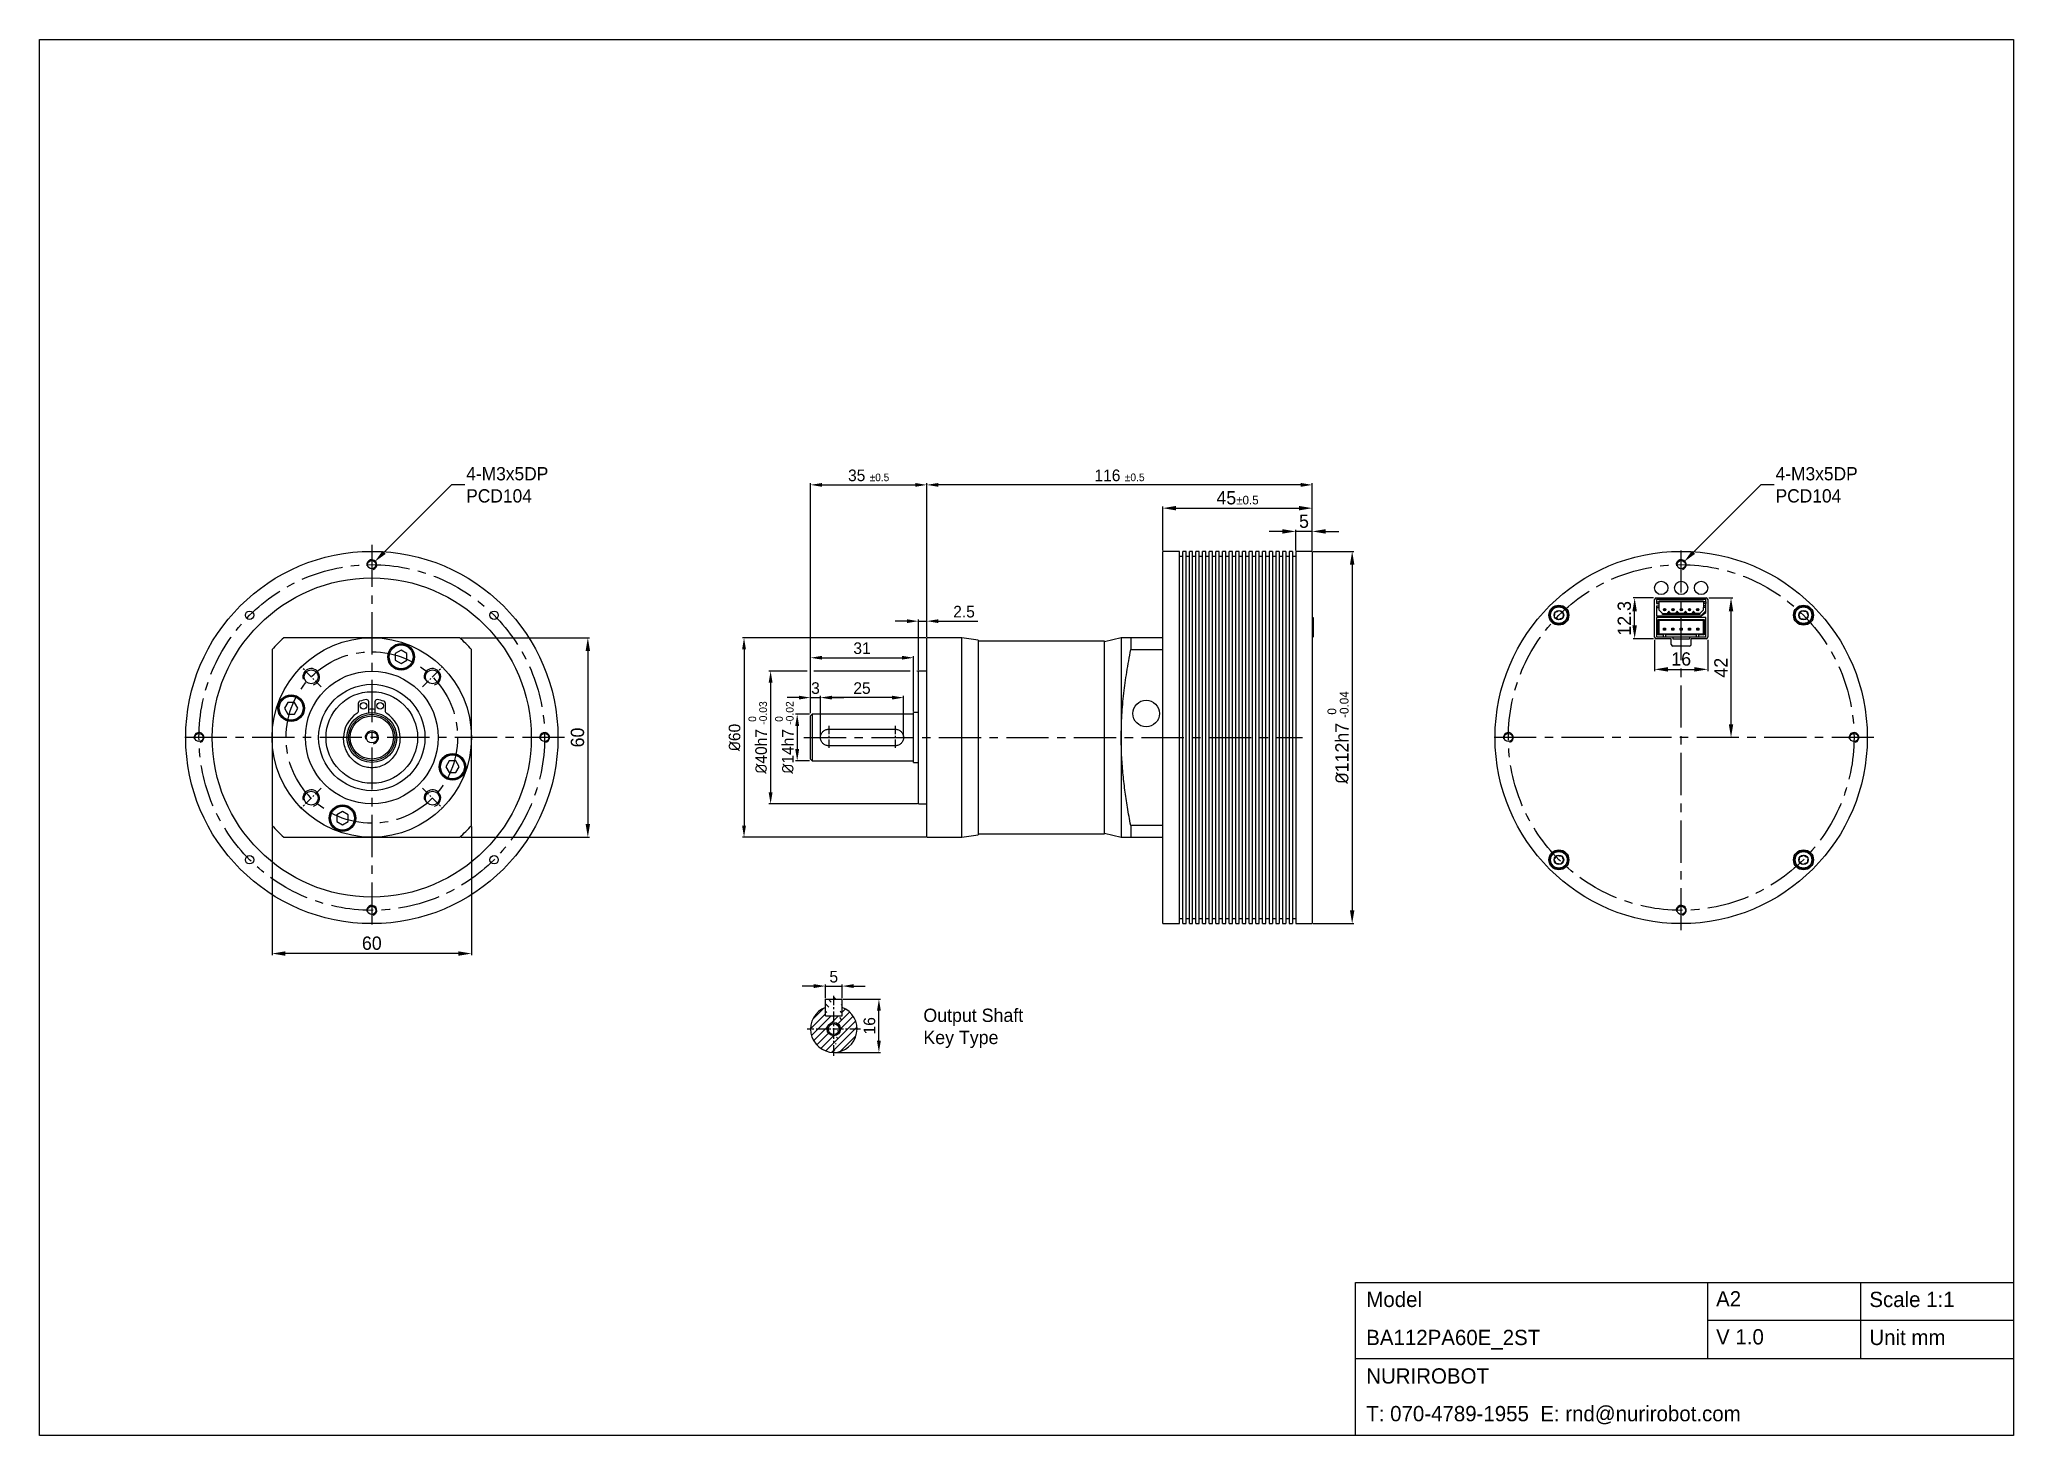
# Model space of a CAD drawing. Header units: millimetres. Extents: x 0 to 594, y 0 to 420.
import ezdxf

# ---------------------------------------------------------------- set-up
doc = ezdxf.new("R2010")
doc.units = ezdxf.units.MM
doc.header["$PDSIZE"] = -1
doc.linetypes.add('CENTERX2', pattern=[20.32, 12.7, -2.54, 2.54, -2.54])
doc.layers.add('외형선', color=7, linetype='Continuous', lineweight=25)
for name, color, linetype in [('중심선', 1, 'CENTERX2'), ('치수', 4, 'Continuous'), ('치수선', 3, 'Continuous')]:
    doc.layers.add(name, color=color, linetype=linetype)
doc.styles.add('누리로봇 문자스타일_20230829', font='GOTHIC.TTF')
doc.dimstyles.new('A2기본 치수스타일', dxfattribs={"dimtxt": 4, "dimasz": 4, "dimexe": 0.5, "dimexo": 0.3, "dimgap": 1, "dimtad": 1, "dimtoh": 1, "dimdec": 1, "dimzin": 12, "dimdsep": 46, "dimtxsty": '누리로봇 문자스타일_20230829', "dimcen": 0.09, "dimclrd": 3, "dimclre": 3, "dimclrt": 3, "dimadec": 0, "dimazin": 3, "dimtm": 1e-09, "dimtfac": 1, "dimtdec": 1, "dimtofl": 0, "dimtmove": 0, "dimatfit": 3, "dimfxl": 1, "dimfrac": 2, "dimarcsym": 0})
doc.dimstyles.new('A2지시선 치수스타일', dxfattribs={"dimtxt": 4, "dimasz": 4, "dimexe": 0.5, "dimexo": 0.3, "dimgap": 0.396875, "dimtad": 0, "dimtih": 1, "dimtoh": 1, "dimdec": 1, "dimzin": 12, "dimdsep": 46, "dimtxsty": '누리로봇 문자스타일_20230829', "dimcen": 0.09, "dimclrd": 3, "dimclre": 3, "dimclrt": 3, "dimadec": 0, "dimazin": 3, "dimtm": 1e-09, "dimtfac": 1, "dimtdec": 1, "dimtofl": 0, "dimtmove": 0, "dimatfit": 3, "dimfxl": 1, "dimfrac": 2, "dimarcsym": 0})
doc.dimstyles.new('A3기본 치수스타일', dxfattribs={"dimtxt": 4, "dimasz": 4, "dimexe": 0.5, "dimexo": 0.3, "dimgap": 1, "dimtad": 1, "dimtoh": 1, "dimdec": 1, "dimzin": 12, "dimdsep": 46, "dimtxsty": '누리로봇 문자스타일_20230829', "dimcen": 0.09, "dimclrd": 3, "dimclre": 3, "dimclrt": 3, "dimadec": 0, "dimazin": 3, "dimtm": 1e-09, "dimtfac": 1, "dimtdec": 1, "dimtofl": 0, "dimtmove": 0, "dimatfit": 3, "dimfxl": 1, "dimfrac": 2, "dimarcsym": 0})
doc.dimstyles.new('A3치수선 초과 치수스타일', dxfattribs={"dimtxt": 4, "dimasz": 4, "dimexe": 0.5, "dimexo": 0.3, "dimgap": 1, "dimtad": 1, "dimdec": 1, "dimzin": 12, "dimdsep": 46, "dimtxsty": '누리로봇 문자스타일_20230829', "dimcen": 0.09, "dimclrd": 3, "dimclre": 3, "dimclrt": 3, "dimadec": 0, "dimazin": 3, "dimtm": 1e-09, "dimtfac": 1, "dimtdec": 1, "dimtofl": 0, "dimtmove": 0, "dimatfit": 3, "dimfxl": 1, "dimfrac": 2, "dimarcsym": 0})

msp = doc.modelspace()

# ---------------------------------------------------------------- texts
at = {"color": 3, "ltscale": 0.5, "insert": (265.97, 122.49), "char_height": 4, "attachment_point": 4, "style": '누리로봇 문자스타일_20230829'}
msp.add_mtext_dynamic_manual_height_columns('Output Shaft\\PKey Type', width=96.9919, gutter_width=7.94, heights=[21.82], dxfattribs=at)
at = {"lineweight": -3, "attachment_point": 1, "style": '누리로봇 문자스타일_20230829'}
for s, insert, char_height, width in [('Model', (399.25, 43.26), 4.603, 15.1906), ('A2', (504.5, 43.42), 4.603, 36.7069), ('{\\fCentury Gothic|b0|i0|c0|p34;Scale 1:1}', (550.62, 43.25), 4.6032, 75.5303), ('BA112PA60E_2ST', (399.23, 31.8), 4.6032, 56.4459), ('V 1.0', (504.5, 31.99), 4.603, 36.7069), ('Unit mm', (550.62, 31.82), 4.603, 75.5303), ('NURIROBOT', (399.23, 20.22), 4.603, 57.1107), ('T: 070-4789-1955  E: rnd@nurirobot.com', (399.24, 8.89), 4.6032, 180.3472)]:
    msp.add_mtext(s, dxfattribs=dict(at, insert=insert, char_height=char_height, width=width))

# ---------------------------------------------------------------- blocks, each defined once
blk = doc.blocks.new('*U27')
at = {"layer": '중심선', "ltscale": 0.2}
blk.add_line((-2.97, -2.97), (2.97, 2.97), dxfattribs=at)
blk = doc.blocks.new('*U28')
at = {"color": 0, "linetype": 'ByBlock', "lineweight": -2}
for p, rotation in [((91.31, 234.98), 90.00000000000001), ((91.31, 198.49), 180), ((127.79, 198.49), 270.0000000000001)]:
    blk.add_blockref('*U27', p, dxfattribs=dict(at, rotation=rotation))
blk.add_blockref('*U27', (127.79, 234.98), dxfattribs=at)
blk = doc.blocks.new('*D29')
at = {"layer": 'Defpoints', "color": 0}
for p in [(70, 183.54), (130, 183.54), (70, 145)]:
    blk.add_point(p, dxfattribs=at)
at = {"layer": '치수', "color": 3, "lineweight": -2}
for p, q in [((70, 183.24), (70, 144.5)), ((130, 183.24), (130, 144.5)), ((126, 145), (74, 145))]:
    blk.add_line(p, q, dxfattribs=at)
at = {"layer": '치수', "color": 3}
for points in [[(74, 145.67), (74, 144.33), (70, 145)], [(126, 145.67), (126, 144.33), (130, 145)]]:
    blk.add_solid(points, dxfattribs=at)
at = {"layer": '치수', "color": 3, "insert": (100, 148.1), "char_height": 4, "attachment_point": 5, "style": '누리로봇 문자스타일_20230829'}
blk.add_mtext('60', dxfattribs=at)
blk = doc.blocks.new('*D30')
at = {"layer": 'Defpoints', "color": 0}
for p in [(126.46, 240), (126.46, 180), (165, 180)]:
    blk.add_point(p, dxfattribs=at)
at = {"layer": '치수', "color": 3, "lineweight": -2}
for p, q in [((126.76, 240), (165.5, 240)), ((165, 236), (165, 184)), ((126.76, 180), (165.5, 180))]:
    blk.add_line(p, q, dxfattribs=at)
at = {"layer": '치수', "color": 3}
for points in [[(164.33, 236), (165.67, 236), (165, 240)], [(164.33, 184), (165.67, 184), (165, 180)]]:
    blk.add_solid(points, dxfattribs=at)
at = {"layer": '치수', "color": 3, "insert": (161.9, 210), "char_height": 4, "attachment_point": 5, "rotation": 90, "style": '누리로봇 문자스타일_20230829'}
blk.add_mtext('60', dxfattribs=at)
blk = doc.blocks.new('*D31')
at = {"color": 3, "lineweight": -2}
for p, q in [((124, 286), (103.71, 265.71)), ((128, 286), (124, 286)), ((99.91, 262), (100.09, 262)), ((100, 261.91), (100, 262.09))]:
    blk.add_line(p, q, dxfattribs=at)
at = {"color": 3}
blk.add_solid([(103.24, 266.18), (104.18, 265.24), (100.88, 262.88)], dxfattribs=at)
at = {"layer": 'Defpoints', "color": 0}
for p in [(100.88, 262.88), (99.12, 261.12)]:
    blk.add_point(p, dxfattribs=at)
at = {"color": 3, "insert": (128.4, 286), "char_height": 4, "attachment_point": 4, "style": '누리로봇 문자스타일_20230829'}
blk.add_mtext('{\\fPMingLiU|b0|i0|c129|p0;4-M3x5DP\\PPCD104}', dxfattribs=at)
blk = doc.blocks.new('*D32')
at = {"layer": 'Defpoints', "color": 0}
for p in [(502, 252), (509, 252), (511.18, 210)]:
    blk.add_point(p, dxfattribs=at)
at = {"layer": '치수', "color": 3, "lineweight": -2}
for p, q in [((502.3, 252), (509.5, 252)), ((509, 214), (509, 248)), ((510.88, 210), (508.5, 210))]:
    blk.add_line(p, q, dxfattribs=at)
at = {"layer": '치수', "color": 3}
for points in [[(508.33, 248), (509.67, 248), (509, 252)], [(508.33, 214), (509.67, 214), (509, 210)]]:
    blk.add_solid(points, dxfattribs=at)
at = {"layer": '치수', "color": 3, "insert": (505.95, 231), "char_height": 4, "attachment_point": 5, "rotation": 90, "style": '누리로봇 문자스타일_20230829'}
blk.add_mtext('42', dxfattribs=at)
blk = doc.blocks.new('*D33')
at = {"layer": 'Defpoints', "color": 0}
for p in [(486, 239.7), (502, 239.7), (502, 230.5)]:
    blk.add_point(p, dxfattribs=at)
at = {"layer": '치수', "color": 3, "lineweight": -2}
for p, q in [((486, 239.4), (486, 230)), ((502, 239.4), (502, 230)), ((490, 230.5), (498, 230.5))]:
    blk.add_line(p, q, dxfattribs=at)
at = {"layer": '치수', "color": 3}
for points in [[(490, 231.17), (490, 229.83), (486, 230.5)], [(498, 231.17), (498, 229.83), (502, 230.5)]]:
    blk.add_solid(points, dxfattribs=at)
at = {"layer": '치수', "color": 3, "insert": (494, 233.6), "char_height": 4, "attachment_point": 5, "style": '누리로봇 문자스타일_20230829'}
blk.add_mtext('16', dxfattribs=at)
blk = doc.blocks.new('*D34')
at = {"layer": 'Defpoints', "color": 0}
for p in [(480, 252), (485.98, 252), (486, 239.7)]:
    blk.add_point(p, dxfattribs=at)
at = {"layer": '치수', "color": 3, "lineweight": -2}
for p, q in [((485.68, 252), (479.5, 252)), ((480, 243.7), (480, 248)), ((485.7, 239.7), (479.5, 239.7))]:
    blk.add_line(p, q, dxfattribs=at)
at = {"layer": '치수', "color": 3}
for points in [[(479.33, 248), (480.67, 248), (480, 252)], [(479.33, 243.7), (480.67, 243.7), (480, 239.7)]]:
    blk.add_solid(points, dxfattribs=at)
at = {"layer": '치수', "color": 3, "insert": (476.9, 245.85), "char_height": 4, "attachment_point": 5, "rotation": 90, "style": '누리로봇 문자스타일_20230829'}
blk.add_mtext('12.3', dxfattribs=at)
blk = doc.blocks.new('*D35')
at = {"color": 3, "lineweight": -2}
for p, q in [((518, 286), (497.71, 265.71)), ((522, 286), (518, 286)), ((493.91, 262), (494.09, 262)), ((494, 261.91), (494, 262.09))]:
    blk.add_line(p, q, dxfattribs=at)
at = {"color": 3}
blk.add_solid([(497.24, 266.18), (498.18, 265.24), (494.88, 262.88)], dxfattribs=at)
at = {"layer": 'Defpoints', "color": 0}
for p in [(494.88, 262.88), (493.12, 261.12)]:
    blk.add_point(p, dxfattribs=at)
at = {"color": 3, "insert": (522.4, 286), "char_height": 4, "attachment_point": 4, "style": '누리로봇 문자스타일_20230829'}
blk.add_mtext('{\\fPMingLiU|b0|i0|c129|p0;4-M3x5DP\\PPCD104}', dxfattribs=at)
blk = doc.blocks.new('*D36')
at = {"layer": 'Defpoints', "color": 0}
for p in [(267, 286), (383, 266), (267, 240)]:
    blk.add_point(p, dxfattribs=at)
at = {"layer": '치수', "color": 3, "lineweight": -2}
for p, q in [((267, 240.3), (267, 286.5)), ((379.5, 286), (270.5, 286)), ((383, 266.3), (383, 286.5))]:
    blk.add_line(p, q, dxfattribs=at)
at = {"layer": '치수', "color": 3}
for points in [[(270.5, 286.58), (270.5, 285.42), (267, 286)], [(379.5, 286.58), (379.5, 285.42), (383, 286)]]:
    blk.add_solid(points, dxfattribs=at)
at = {"layer": '치수', "color": 3, "insert": (325, 288.84), "char_height": 3.5, "attachment_point": 5, "style": '누리로봇 문자스타일_20230829'}
blk.add_mtext('116 {\\H0.66x;%%P0.5}', dxfattribs=at)
blk = doc.blocks.new('*D37')
at = {"layer": 'Defpoints', "color": 0}
for p in [(383, 279), (338, 266), (383, 266)]:
    blk.add_point(p, dxfattribs=at)
at = {"layer": '치수', "color": 3, "lineweight": -2}
for p, q in [((338, 266.3), (338, 279.5)), ((383, 266.3), (383, 279.5)), ((342, 279), (379, 279))]:
    blk.add_line(p, q, dxfattribs=at)
at = {"layer": '치수', "color": 3}
for points in [[(342, 279.67), (342, 278.33), (338, 279)], [(379, 279.67), (379, 278.33), (383, 279)]]:
    blk.add_solid(points, dxfattribs=at)
at = {"layer": '치수', "color": 3, "insert": (360.5, 282.1), "char_height": 4, "attachment_point": 5, "style": '누리로봇 문자스타일_20230829'}
blk.add_mtext('45{\\H0.65x;%%P0.5}', dxfattribs=at)
blk = doc.blocks.new('*D38')
at = {"layer": 'Defpoints', "color": 0}
for p in [(378, 272), (378, 266), (383, 266)]:
    blk.add_point(p, dxfattribs=at)
at = {"layer": '치수', "color": 3, "lineweight": -2}
for p, q in [((374, 272), (370, 272)), ((378, 266.3), (378, 272.5)), ((383, 272), (378, 272)), ((383, 266.3), (383, 272.5)), ((387, 272), (391, 272))]:
    blk.add_line(p, q, dxfattribs=at)
at = {"layer": '치수', "color": 3}
for points in [[(374, 272.67), (374, 271.33), (378, 272)], [(387, 272.67), (387, 271.33), (383, 272)]]:
    blk.add_solid(points, dxfattribs=at)
at = {"layer": '치수', "color": 3, "insert": (380.5, 275.05), "char_height": 4, "attachment_point": 5, "style": '누리로봇 문자스타일_20230829'}
blk.add_mtext('5', dxfattribs=at)
blk = doc.blocks.new('*D39')
at = {"color": 3, "lineweight": -2}
for p, q in [((383.3, 266), (395.5, 266)), ((395, 262), (395, 158)), ((383.3, 154), (395.5, 154))]:
    blk.add_line(p, q, dxfattribs=at)
at = {"color": 3}
for points in [[(394.33, 262), (395.67, 262), (395, 266)], [(394.33, 158), (395.67, 158), (395, 154)]]:
    blk.add_solid(points, dxfattribs=at)
at = {"layer": 'Defpoints', "color": 0}
for p in [(383, 266), (383, 154), (395, 154)]:
    blk.add_point(p, dxfattribs=at)
at = {"color": 3, "insert": (390.74, 210), "char_height": 4, "attachment_point": 5, "rotation": 90, "style": '누리로봇 문자스타일_20230829'}
blk.add_mtext('{\\fISOCPEUR|b0|i0|c0|p34;%%C}112h7 {\\H0.66x;\\S 0^ -0.04;}', dxfattribs=at)
blk = doc.blocks.new('*D52')
at = {"layer": 'Defpoints', "color": 0}
for p in [(267, 286), (267, 240), (232, 217)]:
    blk.add_point(p, dxfattribs=at)
at = {"layer": '치수', "color": 3, "lineweight": -2}
for p, q in [((232, 217.3), (232, 286.5)), ((235.5, 286), (263.5, 286)), ((267, 240.3), (267, 286.5))]:
    blk.add_line(p, q, dxfattribs=at)
at = {"layer": '치수', "color": 3}
for points in [[(235.5, 286.58), (235.5, 285.42), (232, 286)], [(263.5, 286.58), (263.5, 285.42), (267, 286)]]:
    blk.add_solid(points, dxfattribs=at)
at = {"layer": '치수', "color": 3, "insert": (249.5, 288.84), "char_height": 3.5, "attachment_point": 5, "style": '누리로봇 문자스타일_20230829'}
blk.add_mtext('35 {\\H0.65x;%%P0.5}', dxfattribs=at)
blk = doc.blocks.new('*D48')
at = {"layer": 'Defpoints', "color": 0}
for p in [(236.5, 131.27), (241.5, 135.21), (241.5, 131.27)]:
    blk.add_point(p, dxfattribs=at)
at = {"layer": '치수선', "color": 3, "lineweight": -2}
for p, q in [((233, 135.21), (229.5, 135.21)), ((236.5, 131.57), (236.5, 135.71)), ((236.5, 135.21), (241.5, 135.21)), ((241.5, 131.57), (241.5, 135.71)), ((245, 135.21), (248.5, 135.21))]:
    blk.add_line(p, q, dxfattribs=at)
at = {"layer": '치수선', "color": 3}
for points in [[(233, 135.8), (233, 134.63), (236.5, 135.21)], [(245, 135.8), (245, 134.63), (241.5, 135.21)]]:
    blk.add_solid(points, dxfattribs=at)
at = {"layer": '치수선', "color": 3, "insert": (239, 138.01), "char_height": 3.5, "attachment_point": 5, "style": '누리로봇 문자스타일_20230829'}
blk.add_mtext('5', dxfattribs=at)
blk = doc.blocks.new('*D49')
at = {"layer": 'Defpoints', "color": 0}
for p in [(241.5, 131.27), (252.59, 131.27), (239, 115.27)]:
    blk.add_point(p, dxfattribs=at)
at = {"layer": '치수선', "color": 3, "lineweight": -2}
for p, q in [((241.8, 131.27), (253.09, 131.27)), ((252.59, 118.77), (252.59, 127.77)), ((239.3, 115.27), (253.09, 115.27))]:
    blk.add_line(p, q, dxfattribs=at)
at = {"layer": '치수선', "color": 3}
for points in [[(252, 127.77), (253.17, 127.77), (252.59, 131.27)], [(252, 118.77), (253.17, 118.77), (252.59, 115.27)]]:
    blk.add_solid(points, dxfattribs=at)
at = {"layer": '치수선', "color": 3, "insert": (249.75, 123.27), "char_height": 3.5, "attachment_point": 5, "rotation": 90, "style": '누리로봇 문자스타일_20230829'}
blk.add_mtext('16', dxfattribs=at)
blk = doc.blocks.new('*D53')
at = {"layer": 'Defpoints', "color": 0}
for p in [(232, 217), (228, 203), (232, 203)]:
    blk.add_point(p, dxfattribs=at)
at = {"layer": '치수선', "color": 3, "lineweight": -2}
for p, q in [((231.7, 217), (227.5, 217)), ((228, 213.5), (228, 206.5)), ((231.7, 203), (227.5, 203))]:
    blk.add_line(p, q, dxfattribs=at)
at = {"layer": '치수선', "color": 3}
for points in [[(227.42, 213.5), (228.58, 213.5), (228, 217)], [(227.42, 206.5), (228.58, 206.5), (228, 203)]]:
    blk.add_solid(points, dxfattribs=at)
at = {"layer": '치수선', "color": 3, "insert": (224.14, 210), "char_height": 3.5, "attachment_point": 5, "rotation": 90, "style": '누리로봇 문자스타일_20230829'}
blk.add_mtext('{\\fISOCPEUR|b0|i0|c0|p34;%%C}14h7 {\\H0.66x;\\S 0^ -0.02;}', dxfattribs=at)
blk = doc.blocks.new('*D54')
at = {"layer": 'Defpoints', "color": 0}
for p in [(264.5, 230), (220, 190), (264.5, 190)]:
    blk.add_point(p, dxfattribs=at)
at = {"layer": '치수선', "color": 3, "lineweight": -2}
for p, q in [((231, 230), (219.5, 230)), ((220, 226.5), (220, 193.5)), ((262, 230), (233, 230)), ((264.2, 230), (264, 230)), ((264.2, 190), (219.5, 190))]:
    blk.add_line(p, q, dxfattribs=at)
at = {"layer": '치수선', "color": 3}
for points in [[(219.42, 226.5), (220.58, 226.5), (220, 230)], [(219.42, 193.5), (220.58, 193.5), (220, 190)]]:
    blk.add_solid(points, dxfattribs=at)
at = {"layer": '치수선', "color": 3, "insert": (216.14, 210), "char_height": 3.5, "attachment_point": 5, "rotation": 90, "style": '누리로봇 문자스타일_20230829'}
blk.add_mtext('{\\fISOCPEUR|b0|i0|c0|p34;%%C}40h7 {\\H0.66x;\\S 0^ -0.03;}', dxfattribs=at)
blk = doc.blocks.new('*D55')
at = {"layer": 'Defpoints', "color": 0}
for p in [(267, 240), (212, 180), (267, 180)]:
    blk.add_point(p, dxfattribs=at)
at = {"layer": '치수선', "color": 3, "lineweight": -2}
for p, q in [((266.7, 240), (211.5, 240)), ((212, 236.5), (212, 183.5)), ((266.7, 180), (211.5, 180))]:
    blk.add_line(p, q, dxfattribs=at)
at = {"layer": '치수선', "color": 3}
for points in [[(211.42, 236.5), (212.58, 236.5), (212, 240)], [(211.42, 183.5), (212.58, 183.5), (212, 180)]]:
    blk.add_solid(points, dxfattribs=at)
at = {"layer": '치수선', "color": 3, "insert": (209.16, 210), "char_height": 3.5, "attachment_point": 5, "rotation": 90, "style": '누리로봇 문자스타일_20230829'}
blk.add_mtext('{\\fISOCPEUR|b0|i0|c0|p34;%%C}60', dxfattribs=at)
blk = doc.blocks.new('*D50')
at = {"layer": 'Defpoints', "color": 0}
for p in [(235, 222), (235, 210), (260, 210)]:
    blk.add_point(p, dxfattribs=at)
at = {"layer": '치수', "color": 3, "lineweight": -2}
for p, q in [((235, 210.3), (235, 222.5)), ((256.5, 222), (238.5, 222)), ((260, 210.3), (260, 222.5))]:
    blk.add_line(p, q, dxfattribs=at)
at = {"layer": '치수', "color": 3}
for points in [[(238.5, 222.58), (238.5, 221.42), (235, 222)], [(256.5, 222.58), (256.5, 221.42), (260, 222)]]:
    blk.add_solid(points, dxfattribs=at)
at = {"layer": '치수', "color": 3, "insert": (247.5, 224.84), "char_height": 3.5, "attachment_point": 5, "style": '누리로봇 문자스타일_20230829'}
blk.add_mtext('25', dxfattribs=at)
blk = doc.blocks.new('*D56')
at = {"layer": 'Defpoints', "color": 0}
for p in [(263, 234), (232, 217), (263, 217.5)]:
    blk.add_point(p, dxfattribs=at)
at = {"layer": '치수', "color": 3, "lineweight": -2}
for p, q in [((232, 217.3), (232, 234.5)), ((235.5, 234), (259.5, 234)), ((263, 217.8), (263, 234.5))]:
    blk.add_line(p, q, dxfattribs=at)
at = {"layer": '치수', "color": 3}
for points in [[(235.5, 234.58), (235.5, 233.42), (232, 234)], [(259.5, 234.58), (259.5, 233.42), (263, 234)]]:
    blk.add_solid(points, dxfattribs=at)
at = {"layer": '치수', "color": 3, "insert": (247.5, 236.84), "char_height": 3.5, "attachment_point": 5, "style": '누리로봇 문자스타일_20230829'}
blk.add_mtext('31', dxfattribs=at)
blk = doc.blocks.new('*D51')
at = {"layer": 'Defpoints', "color": 0}
for p in [(235, 222), (232, 217), (235, 210)]:
    blk.add_point(p, dxfattribs=at)
at = {"layer": '치수', "color": 3, "lineweight": -2}
for p, q in [((228.5, 222), (225, 222)), ((232, 217.3), (232, 222.5)), ((232, 222), (235, 222)), ((235, 210.3), (235, 222.5)), ((238.5, 222), (242, 222))]:
    blk.add_line(p, q, dxfattribs=at)
at = {"layer": '치수', "color": 3}
for points in [[(228.5, 222.58), (228.5, 221.42), (232, 222)], [(238.5, 222.58), (238.5, 221.42), (235, 222)]]:
    blk.add_solid(points, dxfattribs=at)
at = {"layer": '치수', "color": 3, "insert": (233.5, 224.84), "char_height": 3.5, "attachment_point": 5, "style": '누리로봇 문자스타일_20230829'}
blk.add_mtext('3', dxfattribs=at)
blk = doc.blocks.new('*D58')
at = {"layer": 'Defpoints', "color": 0}
for p in [(267, 245), (267, 240), (264.5, 230)]:
    blk.add_point(p, dxfattribs=at)
at = {"layer": '치수', "color": 3, "lineweight": -2}
for p, q in [((261, 245), (257.5, 245)), ((264.5, 230.3), (264.5, 245.5)), ((264.5, 245), (267, 245)), ((267, 240.3), (267, 245.5)), ((270.5, 245), (282.39, 245))]:
    blk.add_line(p, q, dxfattribs=at)
at = {"layer": '치수', "color": 3}
for points in [[(261, 245.58), (261, 244.42), (264.5, 245)], [(270.5, 245.58), (270.5, 244.42), (267, 245)]]:
    blk.add_solid(points, dxfattribs=at)
at = {"layer": '치수', "color": 3, "insert": (278.2, 247.84), "char_height": 3.5, "attachment_point": 5, "style": '누리로봇 문자스타일_20230829'}
blk.add_mtext('2.5', dxfattribs=at)

# ---------------------------------------------------------------- dimensions: what is measured, and where the dimension line sits
for p1, p2, picture, middle in [((99.12, 261.12), (100.88, 262.88), '*D31', (143.83, 286)), ((493.12, 261.12), (494.88, 262.88), '*D35', (537.83, 286))]:
    dim = msp.add_diameter_dim_2p(p1=p1, p2=p2, text='{\\fPMingLiU|b0|i0|c129|p0;4-M3x5DP\\PPCD104}', dimstyle='A2지시선 치수스타일')
    dim.commit()
    dim.dimension.update_dxf_attribs({"geometry": picture, "text_midpoint": middle, "dimtype": 163})
dim = msp.add_linear_dim(base=(395, 154), p1=(383, 266), p2=(383, 154), angle=90, text='{\\fISOCPEUR|b0|i0|c0|p34;%%C}<>h7 {\\H0.66x;\\S 0^ -0.04;}', dimstyle='A2기본 치수스타일')
dim.commit()
dim.dimension.update_dxf_attribs({"geometry": '*D39', "text_midpoint": (395, 210), "dimtype": 160})
at = {"layer": '치수'}
for p1, text, dimstyle, picture, middle in [((232, 217), '<> {\\H0.65x;%%P0.5}', 'A3기본 치수스타일', '*D52', (249.5, 288.84)), ((383, 266), '<> {\\H0.66x;%%P0.5}', 'A2기본 치수스타일', '*D36', (325, 288.84))]:
    dim = msp.add_linear_dim(base=(267, 286), p1=p1, p2=(267, 240), text=text, dimstyle=dimstyle, override={"dimtxt": 3.5, "dimasz": 3.5}, dxfattribs=at)
    dim.commit()
    dim.dimension.update_dxf_attribs({"geometry": picture, "text_midpoint": middle})
at = {"layer": '치수', "color": 3}
dim = msp.add_linear_dim(base=(383, 279), p1=(338, 266), p2=(383, 266), text='<>{\\H0.65x;%%P0.5}', dimstyle='A2기본 치수스타일', override={"dimtofl": 1}, dxfattribs=at)
dim.commit()
dim.dimension.update_dxf_attribs({"geometry": '*D37', "text_midpoint": (360.5, 282.1)})
dim = msp.add_linear_dim(base=(378, 272), p1=(383, 266), p2=(378, 266), dimstyle='A2기본 치수스타일', override={"dimtofl": 1}, dxfattribs=at)
dim.commit()
dim.dimension.update_dxf_attribs({"geometry": '*D38', "text_midpoint": (380.5, 275.05)})
at = {"layer": '치수'}
for base, p1, p2, override, picture, middle in [((267, 245), (264.5, 230), (267, 240), {"dimtxt": 3.5, "dimasz": 3.5, "dimtofl": 1}, '*D58', (278.2, 247.84)), ((263, 234), (232, 217), (263, 217.5), {"dimtxt": 3.5, "dimasz": 3.5}, '*D56', (247.5, 236.84)), ((235, 222), (260, 210), (235, 210), {"dimtxt": 3.5, "dimasz": 3.5, "dimtofl": 1}, '*D50', (247.5, 224.84))]:
    dim = msp.add_linear_dim(base=base, p1=p1, p2=p2, dimstyle='A3기본 치수스타일', override=override, dxfattribs=at)
    dim.commit()
    dim.dimension.update_dxf_attribs({"geometry": picture, "text_midpoint": middle})
at = {"layer": '치수', "color": 3}
for base, p1, p2, picture, middle in [((480, 252), (486, 239.7), (485.98, 252), '*D34', (476.9, 245.85)), ((509, 252), (511.18, 210), (502, 252), '*D32', (505.95, 231))]:
    dim = msp.add_linear_dim(base=base, p1=p1, p2=p2, angle=90, dimstyle='A2기본 치수스타일', dxfattribs=at)
    dim.commit()
    dim.dimension.update_dxf_attribs({"geometry": picture, "text_midpoint": middle})
at = {"layer": '치수'}
dim = msp.add_linear_dim(base=(165, 180), p1=(126.46, 240), p2=(126.46, 180), angle=90, dimstyle='A2기본 치수스타일', override={"dimtxt": 4, "dimasz": 4}, dxfattribs=at)
dim.commit()
dim.dimension.update_dxf_attribs({"geometry": '*D30', "text_midpoint": (165, 210), "dimtype": 160})
at = {"layer": '치수', "color": 3}
dim = msp.add_linear_dim(base=(502, 230.5), p1=(486, 239.7), p2=(502, 239.7), dimstyle='A2기본 치수스타일', dxfattribs=at)
dim.commit()
dim.dimension.update_dxf_attribs({"geometry": '*D33', "text_midpoint": (494, 230.5), "dimtype": 160})
at = {"layer": '치수'}
for base, p1, p2, dimstyle, override, picture, middle in [((235, 222), (232, 217), (235, 210), 'A3기본 치수스타일', {"dimtxt": 3.5, "dimasz": 3.5, "dimtofl": 1}, '*D51', (233.5, 222)), ((70, 145), (130, 183.54), (70, 183.54), 'A2기본 치수스타일', {"dimtxt": 4, "dimasz": 4}, '*D29', (100, 145))]:
    dim = msp.add_linear_dim(base=base, p1=p1, p2=p2, dimstyle=dimstyle, override=override, dxfattribs=at)
    dim.commit()
    dim.dimension.update_dxf_attribs({"geometry": picture, "text_midpoint": middle, "dimtype": 160})
at = {"layer": '치수선'}
for base, p1, p2, text, picture, middle in [((212, 180), (267, 240), (267, 180), '{\\fISOCPEUR|b0|i0|c0|p34;%%C}<>', '*D55', (209.16, 210)), ((220, 190), (264.5, 230), (264.5, 190), '{\\fISOCPEUR|b0|i0|c0|p34;%%C}<>h7 {\\H0.66x;\\S 0^ -0.03;}', '*D54', (216.14, 210))]:
    dim = msp.add_linear_dim(base=base, p1=p1, p2=p2, angle=90, text=text, dimstyle='A3기본 치수스타일', override={"dimtxt": 3.5, "dimasz": 3.5, "dimtmove": 0}, dxfattribs=at)
    dim.commit()
    dim.dimension.update_dxf_attribs({"geometry": picture, "text_midpoint": middle})
dim = msp.add_linear_dim(base=(228, 203), p1=(232, 217), p2=(232, 203), angle=90, text='{\\fISOCPEUR|b0|i0|c0|p34;%%C}<>h7 {\\H0.66x;\\S 0^ -0.02;}', dimstyle='A3치수선 초과 치수스타일', override={"dimtxt": 3.5, "dimasz": 3.5}, dxfattribs=at)
dim.commit()
dim.dimension.update_dxf_attribs({"geometry": '*D53', "text_midpoint": (228, 210), "dimtype": 160})
dim = msp.add_linear_dim(base=(241.5, 135.21), p1=(236.5, 131.27), p2=(241.5, 131.27), dimstyle='A3기본 치수스타일', override={"dimtxt": 3.5, "dimasz": 3.5, "dimtofl": 1}, dxfattribs=at)
dim.commit()
dim.dimension.update_dxf_attribs({"geometry": '*D48', "text_midpoint": (239, 138.01)})
dim = msp.add_linear_dim(base=(252.59, 131.27), p1=(239, 115.27), p2=(241.5, 131.27), angle=90, dimstyle='A3치수선 초과 치수스타일', override={"dimtxt": 3.5, "dimasz": 3.5, "dimtofl": 1}, dxfattribs=at)
dim.commit()
dim.dimension.update_dxf_attribs({"geometry": '*D49', "text_midpoint": (252.59, 123.27), "dimtype": 160})

# ---------------------------------------------------------------- hatches: boundary and pattern name
h = msp.add_hatch()
h.set_pattern_fill('ANSI31', color=256, scale=0.5, angle=90)
h.set_pattern_definition([(135, (82, 44.1771), (-1.122532, -1.122532), [])])
edge = h.paths.add_edge_path()
edge.add_line((236.5, 131.27), (241.5, 131.27))
edge.add_line((239, 114.27), (239, 132.27))
edge.add_line((236.5, 126.27), (241.5, 126.27))
edge.add_line((241.5, 126.27), (241.5, 131.27))
edge = h.paths.add_edge_path()
edge.add_line((236.5, 131.27), (241.5, 131.27))
edge.add_line((236.5, 126.27), (236.5, 131.27))
edge.add_line((236.5, 126.27), (241.5, 126.27))
edge.add_line((239, 114.27), (239, 132.27))
h = msp.add_hatch()
h.set_pattern_fill('ANSI31', color=256, scale=0.5)
h.set_pattern_definition([(45, (82, 44.1771), (-1.122532, 1.122532), [])])
h.paths.add_polyline_path([(241.5, 128.8), (241.5, 126.27), (239, 126.27), (239, 124.27, -0.414214), (241, 122.27), (246, 122.27, 0.310868)])
h.paths.add_polyline_path([(239, 126.27), (236.5, 126.27), (236.5, 128.8, 0.310868), (232, 122.27), (237, 122.27, -0.414214), (239, 124.27)])
h.paths.add_polyline_path([(239, 120.27, -0.414214), (237, 122.27), (232, 122.27, 0.414214), (239, 115.27)])
h.paths.add_polyline_path([(246, 122.27), (241, 122.27, -0.414214), (239, 120.27), (239, 115.27, 0.414214)])

# ---------------------------------------------------------------- linework, layer by layer
for p, q in [((494.12, 242.6), (493.88, 242.6)), ((236.5, 126.27), (236.5, 131.27)), ((236.5, 131.27), (241.5, 131.27)), ((241.5, 126.27), (241.5, 131.27)), ((236.5, 126.27), (241.5, 126.27))]:
    msp.add_line(p, q)
at = {"lineweight": -3}
msp.add_line((501.94, 46.03), (501.94, 23.17), dxfattribs=at)
at = {"lineweight": -3, "ltscale": 3}
for p, q in [((547.97, 46.03), (547.97, 23.17)), ((501.94, 34.68), (594, 34.68)), ((501.94, 34.68), (594, 34.68)), ((396, 23.17), (594, 23.17)), ((396, 23.17), (594, 23.17))]:
    msp.add_line(p, q, dxfattribs=at)
msp.add_lwpolyline([(0, 420), (594, 420), (594, 0), (0, 0)], close=True)
msp.add_lwpolyline([(396, 0), (396, 46.03), (594, 46.03), (594, 0)], close=True, dxfattribs=at)
msp.add_lwpolyline([(396, 0), (396, 46.03), (594, 46.03), (594, 0)], close=True, dxfattribs=at)
for centre, radius in [((81.76, 228.24), 2.1), ((118.24, 228.24), 2.1), ((81.76, 191.76), 2.1), ((118.24, 191.76), 2.1), ((239, 122.27), 2)]:
    msp.add_circle(centre, radius)
for centre, radius, start, end in [((100, 262), 1.5, 285, 195), ((494, 262), 1.5, 285, 195), ((81.76, 228.24), 2.5, 285, 195), ((118.24, 228.24), 2.5, 285, 195), ((48, 210), 1.5, 285, 195), ((100, 210), 2, 285, 195), ((152, 210), 1.5, 285, 195), ((442, 210), 1.5, 285, 195), ((546, 210), 1.5, 285, 195), ((81.76, 191.76), 2.5, 285, 195), ((118.24, 191.76), 2.5, 285, 195), ((100, 158), 1.5, 285, 195), ((494, 158), 1.5, 285, 195), ((239, 122.27), 7, 110.92483, 69.07517)]:
    msp.add_arc(centre, radius, start, end)
at = {"layer": '외형선', "linetype": 'Continuous', "lineweight": 25}
for p, q in [((343, 266), (338, 266)), ((338, 154), (338, 266)), ((343, 154), (343, 266)), ((344, 264.5), (343, 264.5)), ((345, 266), (344, 266)), ((344, 154), (344, 266)), ((345, 154), (345, 266)), ((346, 264.5), (345, 264.5)), ((347, 266), (346, 266)), ((346, 154), (346, 266)), ((347, 154), (347, 266)), ((348, 264.5), (347, 264.5)), ((349, 266), (348, 266)), ((348, 154), (348, 266)), ((349, 154), (349, 266)), ((350, 264.5), (349, 264.5)), ((351, 266), (350, 266)), ((350, 154), (350, 266)), ((351, 154), (351, 266)), ((352, 264.5), (351, 264.5)), ((353, 266), (352, 266)), ((352, 154), (352, 266)), ((353, 154), (353, 266)), ((354, 264.5), (353, 264.5)), ((355, 266), (354, 266)), ((354, 154), (354, 266)), ((355, 154), (355, 266)), ((356, 264.5), (355, 264.5)), ((357, 266), (356, 266)), ((356, 154), (356, 266)), ((357, 154), (357, 266)), ((358, 264.5), (357, 264.5)), ((359, 266), (358, 266)), ((358, 154), (358, 266)), ((359, 154), (359, 266)), ((360, 264.5), (359, 264.5)), ((361, 266), (360, 266)), ((360, 154), (360, 266)), ((361, 154), (361, 266)), ((362, 264.5), (361, 264.5)), ((363, 266), (362, 266)), ((362, 154), (362, 266)), ((363, 154), (363, 266)), ((364, 264.5), (363, 264.5)), ((365, 266), (364, 266)), ((364, 154), (364, 266)), ((365, 154), (365, 266)), ((366, 264.5), (365, 264.5)), ((367, 266), (366, 266)), ((366, 154), (366, 266)), ((367, 154), (367, 266)), ((368, 264.5), (367, 264.5)), ((369, 266), (368, 266)), ((368, 154), (368, 266)), ((369, 154), (369, 266)), ((370, 264.5), (369, 264.5)), ((371, 266), (370, 266)), ((370, 266), (370, 154)), ((371, 266), (371, 154)), ((372, 264.5), (371, 264.5)), ((373, 266), (372, 266)), ((372, 266), (372, 154)), ((373, 266), (373, 154)), ((374, 264.5), (373, 264.5)), ((375, 266), (374, 266)), ((374, 266), (374, 154)), ((375, 266), (375, 154)), ((376, 264.5), (375, 264.5)), ((377, 266), (376, 266)), ((376, 266), (376, 154)), ((377, 266), (377, 154)), ((378, 264.5), (377, 264.5)), ((383, 266), (378, 266)), ((378, 266), (378, 154)), ((383, 266), (383, 154)), ((486, 240.2), (486, 251.5)), ((486.5, 252), (501.5, 252)), ((486.55, 251.5), (486.55, 250.78)), ((501.45, 251.5), (486.55, 251.5)), ((486.55, 250.78), (487.25, 250.78)), ((486.55, 250.78), (486.55, 250.31)), ((486.55, 250.31), (487.25, 250.31)), ((486.55, 249.61), (486.55, 246.6)), ((486.55, 249.61), (487.25, 249.61)), ((500.75, 251.05), (487.25, 251.05)), ((487.25, 251.05), (487.25, 250.78)), ((500.75, 250.8), (487.25, 250.8)), ((487.25, 250.78), (487.25, 250.31)), ((487.25, 250.31), (487.25, 249.61)), ((487.25, 249.61), (487.25, 248.39)), ((500.75, 250.78), (500.75, 251.05)), ((501.45, 250.78), (500.75, 250.78)), ((500.75, 250.78), (500.75, 250.31)), ((501.45, 250.31), (500.75, 250.31)), ((500.75, 250.31), (500.75, 249.61)), ((500.75, 249.61), (500.75, 249.13)), ((501.45, 249.61), (500.75, 249.61)), ((501.4, 249.61), (501.4, 250.31)), ((501.45, 250.78), (501.45, 251.5)), ((501.45, 250.78), (501.45, 250.31)), ((501.45, 248.1), (501.45, 249.61)), ((502, 251.5), (502, 240.2)), ((383, 246.1), (383.3, 246.1)), ((383.3, 246.1), (383.3, 240.3)), ((486.55, 249.13), (487.25, 249.13)), ((486.55, 246.6), (500, 246.6)), ((486.55, 246.1), (486.55, 240.3)), ((501.45, 246.1), (486.55, 246.1)), ((487.1, 245.55), (500.9, 245.55)), ((487.1, 240.85), (487.1, 245.55)), ((487.35, 245.3), (487.1, 245.55)), ((487.25, 248.39), (488.34, 247.3)), ((487.35, 245.3), (500.65, 245.3)), ((487.35, 241.1), (487.35, 245.3)), ((488.34, 247.3), (489.75, 247.3)), ((488.34, 247.05), (488.34, 247.3)), ((499.66, 247.05), (488.34, 247.05)), ((489, 248.77), (489, 248.42)), ((490.25, 248), (489.75, 247.3)), ((494.75, 247.3), (489.75, 247.3)), ((490.75, 247.3), (490.25, 248)), ((491.5, 248.07), (491.5, 248.41)), ((492.75, 248), (492.25, 247.3)), ((493.25, 247.3), (492.75, 248)), ((495.25, 248), (494.75, 247.3)), ((495.75, 247.3), (494.75, 247.3)), ((495.75, 247.3), (495.25, 248)), ((495.75, 247.3), (497.25, 247.3)), ((497.75, 248), (497.25, 247.3)), ((499.66, 247.3), (497.25, 247.3)), ((498.25, 247.3), (497.75, 248)), ((499, 248.07), (499, 248.41)), ((499.66, 247.3), (500.75, 248.39)), ((499.66, 247.3), (499.66, 247.05)), ((499.95, 246.6), (501.45, 248.1)), ((500, 246.6), (501.4, 247.6)), ((500.65, 245.3), (500.9, 245.55)), ((500.65, 245.3), (500.65, 241.1)), ((500.75, 248.39), (500.75, 249.13)), ((501.45, 249.13), (500.75, 249.13)), ((500.9, 245.55), (500.9, 240.85)), ((501.4, 247.6), (501.4, 248.05)), ((501.45, 240.3), (501.45, 246.1)), ((277.5, 240), (267, 240)), ((267, 180), (267, 240)), ((282.5, 239.3), (277.5, 240)), ((277.5, 180), (277.5, 240)), ((282.5, 239.3), (282.5, 180.7)), ((320.5, 239), (282.5, 239)), ((325.5, 240), (320.5, 238.75)), ((320.5, 181), (320.5, 239)), ((325.5, 240), (325.5, 180)), ((328.36, 240), (328.36, 236.46)), ((338, 240), (328.36, 240)), ((383, 240.3), (383.3, 240.3)), ((383.3, 240.3), (383, 240.2)), ((491, 239.7), (486.5, 239.7)), ((486.55, 240.3), (491.5, 240.3)), ((487.35, 241.1), (487.1, 240.85)), ((488.65, 240.85), (487.1, 240.85)), ((500.65, 241.1), (487.35, 241.1)), ((488.65, 241.1), (488.65, 240.85)), ((488.65, 240.3), (488.65, 240.85)), ((488.68, 242.28), (488.68, 242.92)), ((488.68, 242.92), (488.88, 242.72)), ((488.68, 242.92), (489.32, 242.92)), ((488.88, 242.48), (488.68, 242.28)), ((489.32, 242.28), (488.68, 242.28)), ((488.88, 242.72), (488.88, 242.48)), ((489.12, 242.72), (488.88, 242.72)), ((488.88, 242.48), (489.12, 242.48)), ((489.32, 242.92), (489.12, 242.72)), ((489.12, 242.48), (489.12, 242.72)), ((489.12, 242.48), (489.32, 242.28)), ((489.32, 242.92), (489.32, 242.28)), ((489.35, 240.85), (489.35, 241.1)), ((498.65, 240.85), (489.35, 240.85)), ((489.35, 240.3), (489.35, 240.85)), ((491, 238), (491, 239.7)), ((491.18, 242.28), (491.18, 242.92)), ((491.18, 242.92), (491.38, 242.72)), ((491.18, 242.92), (491.82, 242.92)), ((491.38, 242.48), (491.18, 242.28)), ((491.82, 242.28), (491.18, 242.28)), ((491.38, 242.72), (491.38, 242.48)), ((491.62, 242.72), (491.38, 242.72)), ((491.38, 242.48), (491.62, 242.48)), ((491.5, 240.3), (496.5, 240.3)), ((491.5, 240.3), (491.5, 239.71)), ((491.5, 239.71), (496.5, 239.71)), ((491.82, 242.92), (491.62, 242.72)), ((491.62, 242.48), (491.62, 242.72)), ((491.62, 242.48), (491.82, 242.28)), ((491.82, 242.92), (491.82, 242.28)), ((493.68, 242.28), (493.68, 242.92)), ((493.68, 242.92), (493.88, 242.72)), ((493.68, 242.92), (494.32, 242.92)), ((493.88, 242.48), (493.68, 242.28)), ((494.32, 242.28), (493.68, 242.28)), ((493.88, 242.72), (493.88, 242.48)), ((494.12, 242.72), (493.88, 242.72)), ((493.88, 242.48), (494.12, 242.48)), ((494.32, 242.92), (494.12, 242.72)), ((494.12, 242.48), (494.12, 242.72)), ((494.12, 242.48), (494.32, 242.28)), ((494.32, 242.92), (494.32, 242.28)), ((496.18, 242.28), (496.18, 242.92)), ((496.18, 242.92), (496.38, 242.72)), ((496.18, 242.92), (496.82, 242.92)), ((496.38, 242.48), (496.18, 242.28)), ((496.82, 242.28), (496.18, 242.28)), ((496.38, 242.72), (496.38, 242.48)), ((496.62, 242.72), (496.38, 242.72)), ((496.38, 242.48), (496.62, 242.48)), ((496.5, 240.3), (498.65, 240.3)), ((496.5, 240.3), (496.5, 239.71)), ((496.82, 242.92), (496.62, 242.72)), ((496.62, 242.48), (496.62, 242.72)), ((496.62, 242.48), (496.82, 242.28)), ((496.82, 242.92), (496.82, 242.28)), ((497, 238), (497, 239.7)), ((501.5, 239.7), (497, 239.7)), ((498.65, 241.1), (498.65, 240.85)), ((498.65, 240.3), (498.65, 240.85)), ((498.65, 240.3), (499.35, 240.3)), ((498.68, 242.92), (499.32, 242.92)), ((498.68, 242.92), (498.88, 242.72)), ((498.68, 242.28), (498.68, 242.92)), ((498.88, 242.48), (498.68, 242.28)), ((499.32, 242.28), (498.68, 242.28)), ((499.12, 242.72), (498.88, 242.72)), ((498.88, 242.72), (498.88, 242.48)), ((498.88, 242.48), (499.12, 242.48)), ((499.32, 242.92), (499.12, 242.72)), ((499.12, 242.48), (499.12, 242.72)), ((499.12, 242.48), (499.32, 242.28)), ((499.32, 242.92), (499.32, 242.28)), ((499.35, 240.3), (499.35, 241.1)), ((500.9, 240.85), (499.35, 240.85)), ((499.35, 240.3), (501.45, 240.3)), ((500.65, 241.1), (500.9, 240.85)), ((108.82, 236.27), (107.07, 235.26)), ((107.07, 235.26), (107.07, 233.24)), ((107.07, 233.24), (108.82, 232.23)), ((110.57, 235.26), (108.82, 236.27)), ((108.82, 232.23), (110.57, 233.24)), ((110.57, 233.24), (110.57, 235.26)), ((328.36, 236.46), (338, 236.46)), ((496.5, 237.5), (491.5, 237.5)), ((267, 230), (264.5, 230)), ((264.5, 190), (264.5, 230)), ((74.74, 220.57), (73.73, 218.82)), ((76.76, 220.57), (74.74, 220.57)), ((77.77, 218.82), (76.76, 220.57)), ((96, 218.08), (96, 220.43)), ((99, 220.9), (99, 217.43)), ((101, 217.43), (101, 220.9)), ((104, 220.43), (104, 218.08)), ((73.73, 218.82), (74.74, 217.07)), ((74.74, 217.07), (76.76, 217.07)), ((76.76, 217.07), (77.77, 218.82)), ((232.5, 217), (232, 216.5)), ((232, 203.5), (232, 216.5)), ((263, 217), (232.5, 217)), ((232.5, 217), (232.5, 203)), ((264.5, 217.5), (263, 217.5)), ((263, 202.5), (263, 217.5)), ((237.5, 212.5), (257.5, 212.5)), ((123.24, 202.93), (122.23, 201.18)), ((125.26, 202.93), (123.24, 202.93)), ((126.27, 201.18), (125.26, 202.93)), ((232, 203.5), (232.5, 203)), ((232.5, 203), (263, 203)), ((257.5, 207.5), (237.5, 207.5)), ((263, 202.5), (264.5, 202.5)), ((122.23, 201.18), (123.24, 199.43)), ((123.24, 199.43), (125.26, 199.43)), ((125.26, 199.43), (126.27, 201.18)), ((91.18, 187.77), (89.43, 186.76)), ((89.43, 186.76), (89.43, 184.74)), ((89.43, 184.74), (91.18, 183.73)), ((92.93, 186.76), (91.18, 187.77)), ((91.18, 183.73), (92.93, 184.74)), ((92.93, 184.74), (92.93, 186.76)), ((264.5, 190), (267, 190)), ((267, 180), (277.5, 180)), ((277.5, 180), (282.5, 180.7)), ((282.5, 181), (320.5, 181)), ((320.5, 181.25), (325.5, 180)), ((338, 183.54), (328.36, 183.54)), ((328.36, 183.54), (328.36, 180)), ((328.36, 180), (338, 180)), ((343, 155.5), (344, 155.5)), ((345, 155.5), (346, 155.5)), ((347, 155.5), (348, 155.5)), ((349, 155.5), (350, 155.5)), ((351, 155.5), (352, 155.5)), ((353, 155.5), (354, 155.5)), ((355, 155.5), (356, 155.5)), ((357, 155.5), (358, 155.5)), ((359, 155.5), (360, 155.5)), ((361, 155.5), (362, 155.5)), ((363, 155.5), (364, 155.5)), ((365, 155.5), (366, 155.5)), ((367, 155.5), (368, 155.5)), ((369, 155.5), (370, 155.5)), ((371, 155.5), (372, 155.5)), ((373, 155.5), (374, 155.5)), ((375, 155.5), (376, 155.5)), ((377, 155.5), (378, 155.5)), ((338, 154), (343, 154)), ((344, 154), (345, 154)), ((346, 154), (347, 154)), ((348, 154), (349, 154)), ((350, 154), (351, 154)), ((352, 154), (353, 154)), ((354, 154), (355, 154)), ((356, 154), (357, 154)), ((358, 154), (359, 154)), ((360, 154), (361, 154)), ((362, 154), (363, 154)), ((364, 154), (365, 154)), ((366, 154), (367, 154)), ((368, 154), (369, 154)), ((370, 154), (371, 154)), ((372, 154), (373, 154)), ((374, 154), (375, 154)), ((376, 154), (377, 154)), ((378, 154), (383, 154))]:
    msp.add_line(p, q, dxfattribs=at)
at = {"layer": '외형선', "linetype": 'Continuous', "lineweight": 25, "flags": 128}
for points in [[(489, 248.07), (489, 248.13), (489, 248.17), (489, 248.22), (489, 248.28), (489, 248.35), (489, 248.41)], [(491.5, 248.77), (491.5, 248.49), (491.5, 248.42)], [(494, 248.77), (494, 248.76), (494, 248.71), (494, 248.67), (494, 248.56), (494, 248.49), (494, 248.42)], [(494, 248.07), (494, 248.08), (494, 248.35), (494, 248.41)], [(496.5, 248.77), (496.5, 248.67), (496.5, 248.62), (496.5, 248.56), (496.5, 248.42)], [(496.5, 248.07), (496.5, 248.13), (496.5, 248.17), (496.5, 248.22), (496.5, 248.28), (496.5, 248.35), (496.5, 248.41)], [(499, 248.77), (499, 248.49), (499, 248.42)], [(108.82, 238.15), (108.82, 238.14), (108.82, 238.1), (108.82, 238.06), (108.82, 237.96), (108.82, 237.91), (108.82, 237.85)], [(108.82, 230.35), (108.82, 230.37), (108.82, 230.4), (108.82, 230.43), (108.82, 230.48), (108.82, 230.53), (108.82, 230.59), (108.82, 230.65)], [(71.85, 218.82), (71.86, 218.82), (71.9, 218.82), (71.94, 218.82), (72.04, 218.82), (72.09, 218.82), (72.15, 218.82)], [(79.65, 218.82), (79.63, 218.82), (79.6, 218.82), (79.57, 218.82), (79.52, 218.82), (79.47, 218.82), (79.41, 218.82), (79.35, 218.82)], [(120.35, 201.18), (120.37, 201.18), (120.4, 201.18), (120.43, 201.18), (120.48, 201.18), (120.53, 201.18), (120.59, 201.18), (120.65, 201.18)], [(128.15, 201.18), (128.14, 201.18), (128.1, 201.18), (128.06, 201.18), (127.96, 201.18), (127.91, 201.18), (127.85, 201.18)], [(91.18, 189.65), (91.18, 189.63), (91.18, 189.6), (91.18, 189.57), (91.18, 189.52), (91.18, 189.47), (91.18, 189.41), (91.18, 189.35)], [(91.18, 181.85), (91.18, 181.86), (91.18, 181.9), (91.18, 181.94), (91.18, 182.04), (91.18, 182.09), (91.18, 182.15)]]:
    msp.add_lwpolyline(points, dxfattribs=at)
at = {"layer": '외형선', "linetype": 'Continuous', "lineweight": 25}
for centre, radius in [((100, 210), 56), ((100, 262), 1.25), ((494, 210), 56), ((494, 262), 1.25), ((100, 210), 48), ((487.99, 255), 2), ((493.99, 255), 2), ((499.99, 255), 2), ((457.2, 246.8), 3), ((457.2, 246.8), 2.75), ((530.8, 246.8), 3), ((530.8, 246.8), 2.75), ((63.2, 246.8), 1.25), ((136.8, 246.8), 1.25), ((457.2, 246.8), 2.5), ((457.2, 246.8), 1.44), ((489, 248.42), 0.35), ((489, 248.42), 0.005), ((491.5, 248.42), 0.35), ((491.5, 248.42), 0.005), ((494, 248.42), 0.35), ((494, 248.42), 0.005), ((496.5, 248.42), 0.35), ((496.5, 248.42), 0.005), ((499, 248.42), 0.35), ((499, 248.42), 0.005), ((530.8, 246.8), 2.5), ((530.8, 246.8), 1.44), ((100, 210), 30), ((108.82, 234.25), 4), ((108.82, 234.25), 3.9), ((108.82, 234.25), 3.6), ((100, 210), 20), ((100, 210), 16), ((75.75, 218.82), 4), ((75.75, 218.82), 3.9), ((75.75, 218.82), 3.6), ((100, 210), 13.77), ((97.5, 219.5), 1), ((102.5, 219.5), 1), ((333, 217.2), 4), ((100, 210), 7.5), ((100, 210), 7), ((100, 210), 6.5), ((48, 210), 1.25), ((100, 210), 1.65), ((152, 210), 1.25), ((442, 210), 1.25), ((546, 210), 1.25), ((124.25, 201.18), 4), ((124.25, 201.18), 3.9), ((124.25, 201.18), 3.6), ((91.18, 185.75), 4), ((91.18, 185.75), 3.9), ((91.18, 185.75), 3.6), ((63.2, 173.2), 1.25), ((136.8, 173.2), 1.25), ((457.2, 173.2), 3), ((457.2, 173.2), 2.75), ((457.2, 173.2), 2.5), ((457.2, 173.2), 1.44), ((530.8, 173.2), 3), ((530.8, 173.2), 2.75), ((530.8, 173.2), 2.5), ((530.8, 173.2), 1.44), ((100, 158), 1.25), ((494, 158), 1.25), ((239, 122.26), 1.65)]:
    msp.add_circle(centre, radius, dxfattribs=at)
for centre, radius, start, end in [((486.5, 251.5), 0.5, 90, 180), ((501.5, 251.5), 0.5, 360, 90), ((100, 210), 40, 131.40962, 138.59038), ((100, 210), 40, 41.40962, 48.59038), ((486.5, 240.2), 0.5, 180, 270), ((491.5, 238), 0.5, 180, 270), ((496.5, 238), 0.5, 270, 0), ((501.5, 240.2), 0.5, 270, 0), ((96.5, 220.43), 0.5, 108.553, 180), ((100, 210), 11.5, 97.83748, 108.553), ((98.5, 220.9), 0.5, 360, 97.83748), ((101.5, 220.9), 0.5, 82.16252, 180), ((100, 210), 11.5, 71.447, 82.16252), ((103.5, 220.43), 0.5, 0, 71.447), ((100, 210), 8.5, 121.75686, 180), ((95, 218.08), 1, 301.75686, 0), ((100, 210), 8.5, 83.24367, 96.75633), ((105, 218.08), 1, 180, 238.24314), ((100, 210), 8.5, 0, 58.24314), ((100, 210), 40, 221.40962, 228.59038), ((100, 210), 40, 311.40962, 318.59038)]:
    msp.add_arc(centre, radius, start, end, dxfattribs=at)
for points, knots in [([(455.91, 246.15), (455.92, 246.41), (455.95, 246.89), (455.97, 247.37), (455.99, 247.59)], [0, 0, 0, 0, 0.534624, 1, 1, 1, 1]), ([(457.12, 245.36), (457.07, 245.4), (456.82, 245.56), (456.4, 245.83), (456.05, 246.06), (455.91, 246.15)], [0, 0, 0, 0, 0.12892, 0.633758, 1, 1, 1, 1]), ([(455.99, 247.59), (456.22, 247.71), (456.64, 247.93), (457.07, 248.15), (457.27, 248.25)], [0, 0, 0, 0, 0.534625, 1, 1, 1, 1]), ([(458.41, 246.02), (458.18, 245.9), (457.75, 245.68), (457.32, 245.46), (457.12, 245.36)], [0, 0, 0, 0, 0.534625, 1, 1, 1, 1]), ([(457.27, 248.25), (457.42, 248.15), (457.76, 247.93), (458.18, 247.65), (458.43, 247.49), (458.48, 247.46)], [0, 0, 0, 0, 0.366242, 0.87108, 1, 1, 1, 1]), ([(458.48, 247.46), (458.47, 247.2), (458.44, 246.72), (458.42, 246.24), (458.41, 246.02)], [0, 0, 0, 0, 0.534624, 1, 1, 1, 1]), ([(529.36, 246.88), (529.4, 246.93), (529.56, 247.18), (529.83, 247.6), (530.06, 247.95), (530.15, 248.09)], [0, 0, 0, 0, 0.12892, 0.633758, 1, 1, 1, 1]), ([(530.02, 245.59), (529.9, 245.82), (529.68, 246.25), (529.46, 246.68), (529.36, 246.88)], [0, 0, 0, 0, 0.534625, 1, 1, 1, 1]), ([(531.46, 245.52), (531.2, 245.53), (530.72, 245.56), (530.24, 245.58), (530.02, 245.59)], [0, 0, 0, 0, 0.534624, 1, 1, 1, 1]), ([(530.15, 248.09), (530.41, 248.08), (530.89, 248.05), (531.37, 248.03), (531.59, 248.01)], [0, 0, 0, 0, 0.534624, 1, 1, 1, 1]), ([(532.25, 246.73), (532.15, 246.58), (531.93, 246.24), (531.65, 245.82), (531.49, 245.57), (531.46, 245.52)], [0, 0, 0, 0, 0.366242, 0.87108, 1, 1, 1, 1]), ([(531.59, 248.01), (531.71, 247.78), (531.93, 247.36), (532.15, 246.93), (532.25, 246.73)], [0, 0, 0, 0, 0.534625, 1, 1, 1, 1]), ([(100, 240), (97.78, 240), (93.33, 240), (86.77, 240), (80.17, 240), (75.8, 240), (73.54, 240)], [0, 0, 0, 0, 0.250376, 0.500066, 0.7412917, 1, 1, 1, 1]), ([(126.46, 240), (124.63, 240), (121.09, 240), (115.81, 240), (110.59, 240), (105.32, 240), (101.78, 240), (100, 240)], [0, 0, 0, 0, 0.208562, 0.405083, 0.600917, 0.800102, 1, 1, 1, 1]), ([(328.36, 240), (328.02, 240), (327.38, 240), (326.59, 240), (325.98, 240), (325.58, 240), (325.53, 240), (325.5, 240)], [0, 0, 0, 0, 0.208562, 0.405083, 0.600917, 0.800102, 1, 1, 1, 1]), ([(70, 236.46), (70, 234.63), (70, 231.09), (70, 225.81), (70, 220.59), (70, 215.32), (70, 211.78), (70, 210)], [0, 0, 0, 0, 0.208562, 0.405083, 0.600917, 0.800102, 1, 1, 1, 1]), ([(130, 210), (130, 212.22), (130, 216.67), (130, 223.23), (130, 229.83), (130, 234.2), (130, 236.46)], [0, 0, 0, 0, 0.250376, 0.500066, 0.7412917, 1, 1, 1, 1]), ([(325.5, 210), (325.54, 212.22), (325.62, 216.67), (326.25, 223.23), (327.15, 229.83), (327.95, 234.2), (328.36, 236.46)], [0, 0, 0, 0, 0.250376, 0.500066, 0.7412917, 1, 1, 1, 1]), ([(70, 210), (70, 207.78), (70, 203.33), (70, 196.77), (70, 190.17), (70, 185.8), (70, 183.54)], [0, 0, 0, 0, 0.250376, 0.500066, 0.7412917, 1, 1, 1, 1]), ([(100, 200.87), (99.42, 200.91), (98.21, 200.99), (96.43, 201.64), (94.77, 202.7), (93.34, 204.2), (92.27, 206.01), (91.62, 207.99), (91.54, 209.34), (91.5, 210)], [0, 0, 0, 0, 0.126407, 0.26189, 0.404733, 0.552081, 0.707036, 0.857796, 1, 1, 1, 1]), ([(108.5, 210), (108.47, 209.37), (108.39, 208.09), (107.8, 206.19), (106.82, 204.41), (105.43, 202.87), (103.74, 201.71), (101.88, 201), (100.61, 200.91), (100, 200.87)], [0, 0, 0, 0, 0.135548, 0.279061, 0.426801, 0.574499, 0.724841, 0.867362, 1, 1, 1, 1]), ([(130, 183.54), (130, 185.37), (130, 188.91), (130, 194.19), (130, 199.41), (130, 204.68), (130, 208.22), (130, 210)], [0, 0, 0, 0, 0.208562, 0.405083, 0.600917, 0.800102, 1, 1, 1, 1]), ([(235, 210), (235.01, 210.17), (235.03, 210.5), (235.23, 211.12), (235.69, 211.81), (236.38, 212.27), (237, 212.47), (237.33, 212.49), (237.5, 212.5)], [0, 0, 0, 0, 0.125491, 0.250539, 0.500107, 0.749207, 0.873922, 1, 1, 1, 1]), ([(237.5, 207.5), (237.34, 207.51), (237, 207.53), (236.38, 207.73), (235.69, 208.19), (235.23, 208.88), (235.03, 209.51), (235.01, 209.84), (235, 210)], [0, 0, 0, 0, 0.124839, 0.250853, 0.500367, 0.749618, 0.875158, 1, 1, 1, 1]), ([(257.5, 212.5), (257.66, 212.49), (258, 212.47), (258.62, 212.27), (259.31, 211.81), (259.77, 211.12), (259.97, 210.49), (259.99, 210.16), (260, 210)], [0, 0, 0, 0, 0.124839, 0.250853, 0.500368, 0.749619, 0.875158, 1, 1, 1, 1]), ([(260, 210), (259.99, 209.83), (259.97, 209.5), (259.77, 208.88), (259.31, 208.19), (258.62, 207.73), (258, 207.53), (257.67, 207.51), (257.5, 207.5)], [0, 0, 0, 0, 0.12549, 0.250539, 0.500107, 0.749209, 0.873922, 1, 1, 1, 1]), ([(328.36, 183.54), (328.02, 185.37), (327.38, 188.91), (326.59, 194.19), (325.98, 199.41), (325.58, 204.68), (325.53, 208.22), (325.5, 210)], [0, 0, 0, 0, 0.208562, 0.405083, 0.600917, 0.800102, 1, 1, 1, 1]), ([(73.54, 180), (75.37, 180), (78.91, 180), (84.19, 180), (89.41, 180), (94.68, 180), (98.22, 180), (100, 180)], [0, 0, 0, 0, 0.208562, 0.405083, 0.600917, 0.800102, 1, 1, 1, 1]), ([(100, 180), (102.22, 180), (106.67, 180), (113.23, 180), (119.83, 180), (124.2, 180), (126.46, 180)], [0, 0, 0, 0, 0.250376, 0.500066, 0.7412917, 1, 1, 1, 1]), ([(325.5, 180), (325.54, 180), (325.62, 180), (326.25, 180), (327.15, 180), (327.95, 180), (328.36, 180)], [0, 0, 0, 0, 0.250376, 0.500066, 0.7412917, 1, 1, 1, 1]), ([(455.75, 173.27), (455.85, 173.42), (456.07, 173.76), (456.35, 174.18), (456.51, 174.43), (456.54, 174.48)], [0, 0, 0, 0, 0.366242, 0.87108, 1, 1, 1, 1]), ([(456.41, 171.99), (456.29, 172.22), (456.07, 172.64), (455.85, 173.07), (455.75, 173.27)], [0, 0, 0, 0, 0.534625, 1, 1, 1, 1]), ([(456.54, 174.48), (456.8, 174.47), (457.28, 174.44), (457.76, 174.42), (457.98, 174.41)], [0, 0, 0, 0, 0.534624, 1, 1, 1, 1]), ([(458.64, 173.12), (458.6, 173.07), (458.44, 172.82), (458.17, 172.4), (457.94, 172.05), (457.85, 171.91)], [0, 0, 0, 0, 0.12892, 0.633758, 1, 1, 1, 1]), ([(457.98, 174.41), (458.1, 174.18), (458.32, 173.75), (458.54, 173.32), (458.64, 173.12)], [0, 0, 0, 0, 0.534625, 1, 1, 1, 1]), ([(529.52, 172.54), (529.53, 172.8), (529.56, 173.28), (529.58, 173.76), (529.59, 173.98)], [0, 0, 0, 0, 0.534624, 1, 1, 1, 1]), ([(530.73, 171.75), (530.58, 171.85), (530.24, 172.07), (529.82, 172.35), (529.57, 172.51), (529.52, 172.54)], [0, 0, 0, 0, 0.366242, 0.87108, 1, 1, 1, 1]), ([(529.59, 173.98), (529.82, 174.1), (530.25, 174.32), (530.68, 174.54), (530.88, 174.64)], [0, 0, 0, 0, 0.534625, 1, 1, 1, 1]), ([(532.01, 172.41), (531.78, 172.29), (531.36, 172.07), (530.93, 171.85), (530.73, 171.75)], [0, 0, 0, 0, 0.534625, 1, 1, 1, 1]), ([(530.88, 174.64), (530.93, 174.6), (531.18, 174.44), (531.6, 174.17), (531.95, 173.94), (532.09, 173.85)], [0, 0, 0, 0, 0.12892, 0.633758, 1, 1, 1, 1]), ([(532.09, 173.85), (532.08, 173.59), (532.05, 173.11), (532.03, 172.63), (532.01, 172.41)], [0, 0, 0, 0, 0.534624, 1, 1, 1, 1]), ([(457.85, 171.91), (457.59, 171.92), (457.11, 171.95), (456.63, 171.97), (456.41, 171.99)], [0, 0, 0, 0, 0.534624, 1, 1, 1, 1])]:
    msp.add_open_spline(points, degree=3, knots=knots, dxfattribs=at)
at = {"layer": '중심선'}
for p, q in [((100, 268), (100, 152)), ((494, 152), (494, 268)), ((158, 210), (42, 210)), ((230, 210), (380, 210)), ((552, 210), (436, 210))]:
    msp.add_line(p, q, dxfattribs=at)
at = {"layer": '중심선', "ltscale": 0.2}
for p, q in [((237.5, 213.5), (237.5, 206.5)), ((257.5, 213.5), (257.5, 206.5))]:
    msp.add_line(p, q, dxfattribs=at)
at = {"layer": '중심선', "ltscale": 0.25}
for p, q in [((239, 114.27), (239, 132.27)), ((247, 122.27), (231, 122.27))]:
    msp.add_line(p, q, dxfattribs=at)
at = {"layer": '중심선'}
for centre, radius in [((100, 210), 52), ((494, 210), 52), ((100, 210), 25.8)]:
    msp.add_circle(centre, radius, dxfattribs=at)

# ---------------------------------------------------------------- block references
msp.add_blockref('*U28', (-9.55, -6.73))

msp.set_redraw_order([(e.dxf.handle, doc.entitydb.next_handle()) for e in msp.query("TEXT MTEXT ATTDEF DIMENSION ARC_DIMENSION")])  # texts and dimensions are drawn at this point

doc.saveas('drawing.dxf')
